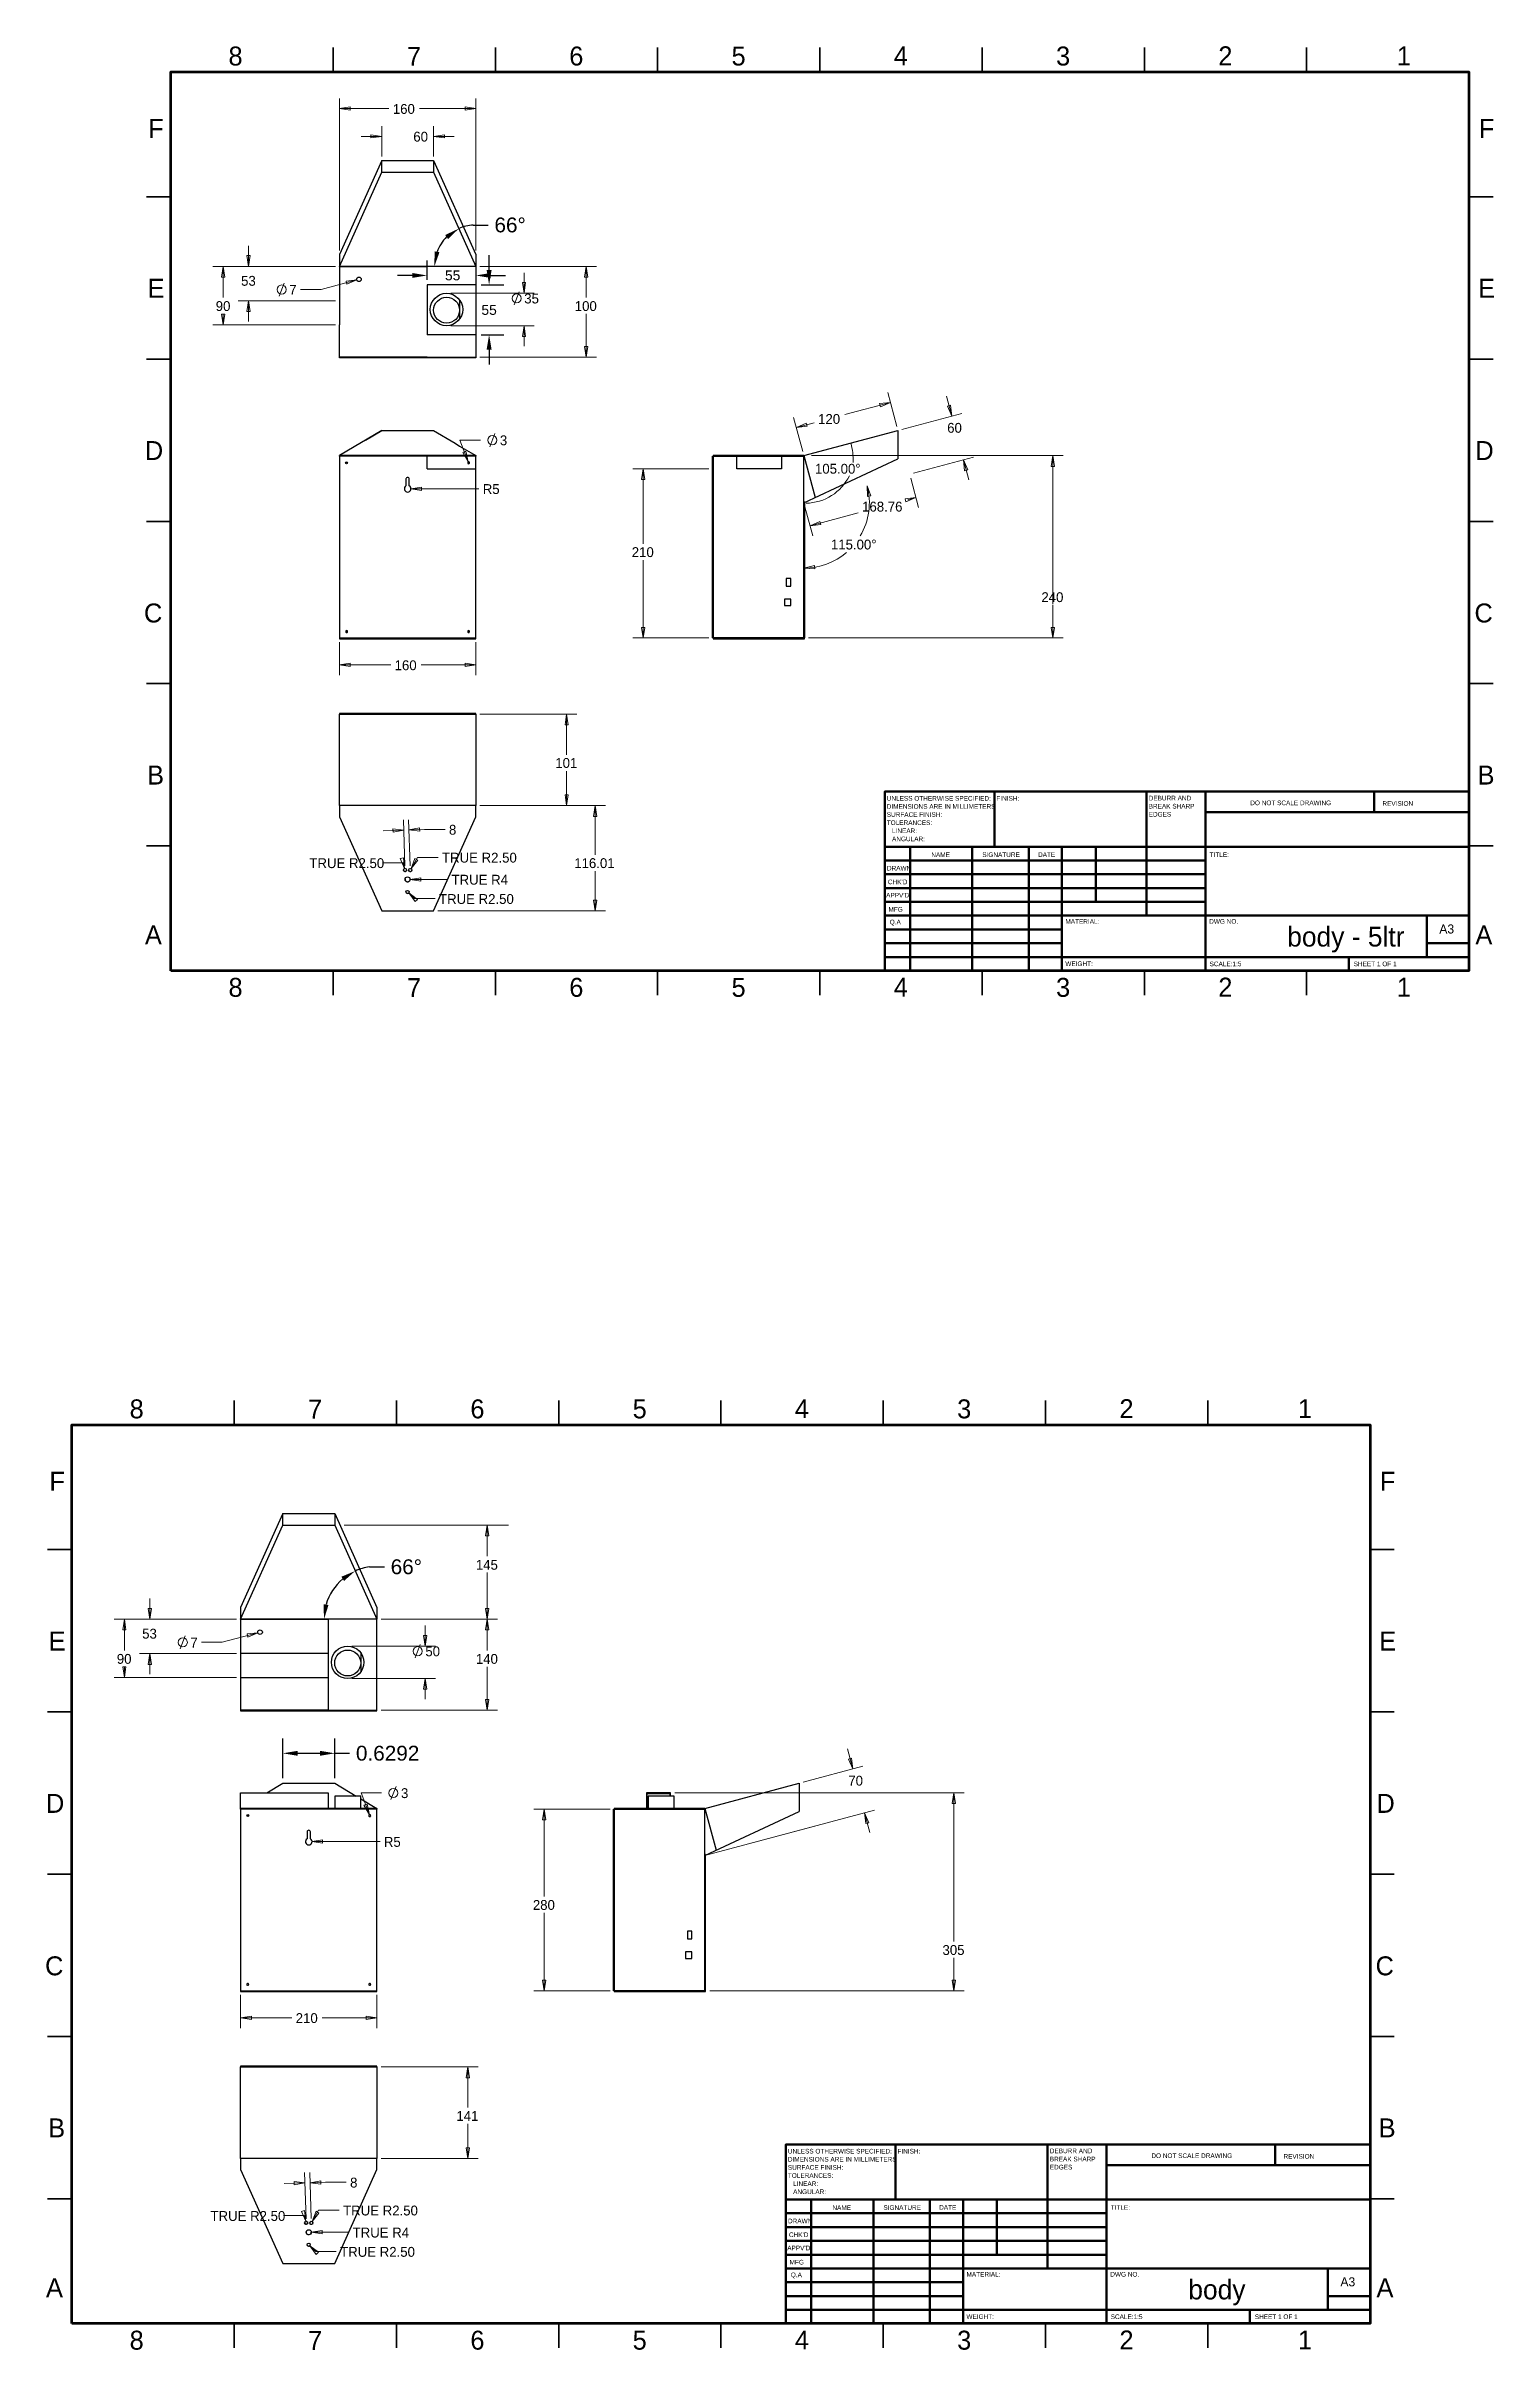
# Model space of a CAD drawing. Header units: millimetres. Extents: x -1.1 to 16.4, y -16.3 to 11.6.
import ezdxf

# ---------------------------------------------------------------- set-up
doc = ezdxf.new("R2010")
doc.units = ezdxf.units.MM
doc.header["$MEASUREMENT"] = 0
doc.linetypes.add('ACAD_ISO09W100', pattern=[45, 24, -3, 6, -3, 6, -3])
for name, color, linetype in [('PDF2_Geometry', 7, 'Continuous'), ('PDF2_Text', 7, 'Continuous'), ('PDF_Geometry', 7, 'Continuous'), ('PDF_Text', 7, 'Continuous')]:
    doc.layers.add(name, color=color, linetype=linetype)
doc.styles.add('PDF Century Gothic', font='GOTHIC.TTF')
doc.styles.get("Standard").update_dxf_attribs({"font": 'arial.ttf'})
doc.dimstyles.get("Standard").update_dxf_attribs({"dimtxt": 0.18, "dimasz": 0.18, "dimexe": 0.18, "dimexo": 0.0625, "dimgap": 0.09, "dimtad": 0, "dimtih": 1, "dimtoh": 1, "dimdec": 4, "dimzin": 0, "dimdsep": 46, "dimtxsty": 'Standard', "dimcen": 0.09, "dimadec": 0, "dimazin": 0, "dimtfac": 1, "dimtdec": 4, "dimtofl": 0, "dimtmove": 0, "dimatfit": 3, "dimfxl": 1, "dimtolj": 1, "dimtzin": 0, "dimarcsym": 0})

msp = doc.modelspace()

# ---------------------------------------------------------------- texts
at = {"layer": 'PDF2_Text', "attachment_point": 7, "style": 'PDF Century Gothic'}
for s, insert, char_height in [('8', (1.0926, 11.37305), 0.22984), ('7', (3.25804, 11.37305), 0.22984), ('6', (5.22668, 11.37305), 0.22984), ('5', (7.19532, 11.37305), 0.22984), ('4', (9.16396, 11.37883), 0.22984), ('3', (11.1326, 11.37305), 0.22984), ('2', (13.10124, 11.37883), 0.22984), ('1', (15.26668, 11.37883), 0.22984), ('F', (0.11948, 10.49755), 0.22984), ('F', (16.26124, 10.49755), 0.22984), ('E', (0.11116, 8.55867), 0.22984), ('E', (16.25292, 8.55867), 0.22984), ('D', (0.07788, 6.59003), 0.22984), ('D', (16.21964, 6.59003), 0.22984), ('C', (0.067, 4.61561), 0.22984), ('C', (16.20876, 4.61561), 0.22984), ('B', (0.10508, 2.65275), 0.22984), ('B', (16.24684, 2.65275), 0.22984), ('DEBURR AND', (12.25627, 2.45931), 0.056556), ('SURFACE FINISH:', (9.07847, 2.25923), 0.0565561), ('UNLESS OTHERWISE SPECIFIED:', (9.07847, 2.45608), 0.0565561), ('DIMENSIONS ARE IN MILLIMETERS', (9.07847, 2.35765), 0.0565561), ('FINISH:', (10.40832, 2.456), 0.056556), ('BREAK SHARP', (12.25627, 2.36088), 0.0565561), ('EDGES', (12.25627, 2.26246), 0.056556), ('DO NOT SCALE DRAWING', (13.48887, 2.40135), 0.0565561), ('REVISION', (15.09171, 2.39356), 0.056556), ('TOLERANCES:', (9.07847, 2.1608), 0.0565561), ('ANGULAR:', (9.14255, 1.96395), 0.056556), ('LINEAR:', (9.1422, 2.06272), 0.056556), ('NAME', (9.61903, 1.77167), 0.056556), ('SIGNATURE', (10.23761, 1.77261), 0.056556), ('DATE', (10.91407, 1.77459), 0.056556), ('TITLE:', (12.99572, 1.77351), 0.056556), ('DRAWN', (9.08045, 1.60966), 0.056556), ("CHK'D", (9.0921, 1.44198), 0.056556), ("APPV'D", (9.07091, 1.28215), 0.056556), ('MFG', (9.09934, 1.10946), 0.056556), ('A', (0.07852, 0.71387), 0.22984), ('Q.A', (9.11454, 0.9406), 0.056556), ('MATERIAL:', (11.24604, 0.96288), 0.056556), ('DWG NO.', (12.99029, 0.96253), 0.056556), ('body - 5ltr', (13.93674, 0.61474), 0.2394206), ('A3', (15.78233, 0.84359), 0.109734), ('A', (16.22028, 0.71387), 0.22984), ('8', (1.0926, 0.07385), 0.22984), ('7', (3.25804, 0.07385), 0.22984), ('6', (5.22668, 0.07385), 0.22984), ('5', (7.19532, 0.07385), 0.22984), ('4', (9.16396, 0.07963), 0.22984), ('3', (11.1326, 0.07385), 0.22984), ('WEIGHT:', (11.2448, 0.44942), 0.056556), ('SCALE:1:5', (12.99502, 0.44734), 0.056556), ('2', (13.10124, 0.07963), 0.22984), ('SHEET 1 OF 1', (14.74321, 0.44734), 0.0565561), ('1', (15.26668, 0.07963), 0.22984)]:
    msp.add_mtext(s, dxfattribs=dict(at, insert=insert, char_height=char_height))
at = {"layer": 'PDF2_Text', "color": 8, "true_color": 0x808080, "char_height": 0.11971, "attachment_point": 7, "style": 'PDF Century Gothic'}
for s, insert in [('160', (3.08609, 10.7875)), ('60', (3.33476, 10.45133)), ('53', (1.24509, 8.70233)), ('7', (1.82924, 8.59483)), ('90', (0.93742, 8.39617)), ('35', (4.68044, 8.48764)), ('100', (5.29342, 8.39617)), ('120', (8.24578, 7.02622)), ('3', (4.38494, 6.76738)), ('105.00°', (8.20764, 6.42242)), ('R5', (4.17712, 6.17588)), ('168.76', (8.77945, 5.96288)), ('115.00°', (8.40095, 5.50288)), ('160', (3.10782, 4.03817)), ('101', (5.05712, 2.85273)), ('8', (3.76728, 2.04255)), ('TRUE R2.50', (2.07395, 1.63738)), ('TRUE R2.50', (3.68279, 1.70388)), ('116.01', (5.28712, 1.63738)), ('TRUE R4', (3.79829, 1.43622)), ('TRUE R2.50', (3.64662, 1.20222))]:
    msp.add_mtext(s, dxfattribs=dict(at, insert=insert))
at = {"layer": 'PDF_Text', "color": 8, "true_color": 0x808080, "char_height": 0.11971, "attachment_point": 7, "style": 'PDF Century Gothic'}
for s, insert in [('60', (9.81178, 6.91872)), ('210', (5.98495, 5.41088)), ('240', (10.95462, 4.86422)), ('145', (4.09351, -6.87558)), ('53', (0.04518, -7.71108)), ('7', (0.62933, -7.81858)), ('50', (3.48053, -7.92578)), ('90', (-0.26249, -8.01725)), ('140', (4.09351, -8.01725)), ('70', (8.61188, -9.4947)), ('3', (3.18503, -9.64604)), ('R5', (2.97721, -10.23754)), ('280', (4.78504, -11.00254)), ('305', (9.75471, -11.5492)), ('210', (1.90791, -12.37525)), ('141', (3.85721, -13.56086)), ('8', (2.56738, -14.37104)), ('TRUE R2.50', (0.87405, -14.7762)), ('TRUE R2.50', (2.48288, -14.7097)), ('TRUE R2.50', (2.44671, -15.21137)), ('TRUE R4', (2.59838, -14.97737))]:
    msp.add_mtext(s, dxfattribs=dict(at, insert=insert))
at = {"layer": 'PDF_Text', "attachment_point": 7, "style": 'PDF Century Gothic'}
for s, insert, char_height in [('8', (-0.10731, -5.04037), 0.22984), ('7', (2.05813, -5.04037), 0.22984), ('6', (4.02677, -5.04037), 0.22984), ('5', (5.99541, -5.04037), 0.22984), ('4', (7.96405, -5.03459), 0.22984), ('3', (9.93269, -5.04037), 0.22984), ('2', (11.90133, -5.03459), 0.22984), ('1', (14.06677, -5.03459), 0.22984), ('F', (-1.08043, -5.91587), 0.22984), ('F', (15.06133, -5.91587), 0.22984), ('E', (-1.08875, -7.85475), 0.22984), ('E', (15.05301, -7.85475), 0.22984), ('D', (-1.12203, -9.82339), 0.22984), ('D', (15.01973, -9.82339), 0.22984), ('C', (-1.13291, -11.79781), 0.22984), ('C', (15.00885, -11.79781), 0.22984), ('B', (-1.09483, -13.76067), 0.22984), ('B', (15.04693, -13.76067), 0.22984), ('UNLESS OTHERWISE SPECIFIED:', (7.87856, -13.95734), 0.0565561), ('FINISH:', (9.20841, -13.95742), 0.056556), ('DEBURR AND', (11.05636, -13.95411), 0.056556), ('DO NOT SCALE DRAWING', (12.28897, -14.01207), 0.0565561), ('REVISION', (13.8918, -14.01986), 0.056556), ('TOLERANCES:', (7.87856, -14.25262), 0.0565561), ('SURFACE FINISH:', (7.87856, -14.15419), 0.0565561), ('DIMENSIONS ARE IN MILLIMETERS', (7.87856, -14.05577), 0.0565561), ('BREAK SHARP', (11.05636, -14.05254), 0.0565561), ('EDGES', (11.05636, -14.15096), 0.056556), ('ANGULAR:', (7.94264, -14.44947), 0.056556), ('LINEAR:', (7.94229, -14.3507), 0.056556), ('DRAWN', (7.88054, -14.80376), 0.056556), ('NAME', (8.41912, -14.64175), 0.056556), ('SIGNATURE', (9.0377, -14.64081), 0.056556), ('DATE', (9.71416, -14.63883), 0.056556), ('TITLE:', (11.79581, -14.63991), 0.056556), ("APPV'D", (7.87101, -15.13127), 0.056556), ("CHK'D", (7.89219, -14.97144), 0.056556), ('MFG', (7.89943, -15.30396), 0.056556), ('A', (-1.12139, -15.69955), 0.22984), ('Q.A', (7.91463, -15.47282), 0.056556), ('MATERIAL:', (10.04613, -15.45054), 0.056556), ('DWG NO.', (11.79038, -15.45089), 0.056556), ('body', (12.73683, -15.79868), 0.239421), ('A3', (14.58242, -15.56983), 0.109734), ('A', (15.02037, -15.69955), 0.22984), ('WEIGHT:', (10.04489, -15.964), 0.056556), ('SCALE:1:5', (11.79511, -15.96608), 0.056556), ('SHEET 1 OF 1', (13.5433, -15.96608), 0.0565561), ('8', (-0.10731, -16.33957), 0.22984), ('7', (2.05813, -16.33957), 0.22984), ('6', (4.02677, -16.33957), 0.22984), ('5', (5.99541, -16.33957), 0.22984), ('4', (7.96405, -16.33379), 0.22984), ('3', (9.93269, -16.33957), 0.22984), ('2', (11.90133, -16.33379), 0.22984), ('1', (14.06677, -16.33379), 0.22984)]:
    msp.add_mtext(s, dxfattribs=dict(at, insert=insert, char_height=char_height))

# ---------------------------------------------------------------- blocks, each defined once
blk = doc.blocks.new('*D23')
at = {"color": 0, "lineweight": -2, "transparency": 16777216}
blk.add_line((2.803, -6.839), (2.983, -6.839), dxfattribs=at)
for start, end in [(130.2843, 163.8912), (98.0668, 114.1756)]:
    blk.add_arc((2.893, -7.475), 0.642, start, end, dxfattribs=at)
at = {"color": 0, "transparency": 16777216}
for points in [[(2.462, -6.959), (2.494, -7.01), (2.63, -6.889)], [(2.306, -7.301), (2.246, -7.292), (2.251, -7.475)]]:
    blk.add_solid(points, dxfattribs=at)
at = {"layer": 'Defpoints', "color": 0, "transparency": 16777216}
for p in [(2.381, -6.333), (2.297, -7.235), (1.239, -7.475), (2.893, -7.475), (2.893, -7.475)]:
    blk.add_point(p, dxfattribs=at)
at = {"color": 0, "transparency": 16777216, "insert": (3.25, -6.839), "char_height": 0.18, "attachment_point": 5}
blk.add_mtext('\\A1;66°', dxfattribs=at)
blk = doc.blocks.new('*D25')
at = {"color": 0, "lineweight": -2, "transparency": 16777216}
for p, q in [((1.751, -9.402), (1.751, -8.921)), ((2.381, -9.402), (2.381, -8.921)), ((1.931, -9.101), (2.201, -9.101)), ((2.381, -9.101), (2.561, -9.101))]:
    blk.add_line(p, q, dxfattribs=at)
at = {"color": 0, "transparency": 16777216}
for points in [[(1.931, -9.071), (1.931, -9.131), (1.751, -9.101)], [(2.201, -9.071), (2.201, -9.131), (2.381, -9.101)]]:
    blk.add_solid(points, dxfattribs=at)
at = {"layer": 'Defpoints', "color": 0, "transparency": 16777216}
for p in [(2.381, -9.101), (1.751, -9.465), (2.381, -9.465)]:
    blk.add_point(p, dxfattribs=at)
at = {"color": 0, "transparency": 16777216, "insert": (3.023, -9.101), "char_height": 0.18, "attachment_point": 5}
blk.add_mtext('\\A1;0.6292', dxfattribs=at)
blk = doc.blocks.new('*D26')
at = {"color": 0, "lineweight": -2, "transparency": 16777216}
blk.add_line((4.062, 9.441), (4.242, 9.441), dxfattribs=at)
for start, end in [(134.7998, 159.3757), (93.5513, 114.1756)]:
    blk.add_arc((4.093, 8.939), 0.503, start, end, dxfattribs=at)
at = {"color": 0, "transparency": 16777216}
for points in [[(3.722, 9.32), (3.756, 9.271), (3.887, 9.398)], [(3.652, 9.111), (3.593, 9.121), (3.59, 8.939)]]:
    blk.add_solid(points, dxfattribs=at)
at = {"layer": 'Defpoints', "color": 0, "transparency": 16777216}
for p in [(3.581, 10.081), (3.627, 9.127), (2.439, 8.939), (4.093, 8.939), (4.093, 8.939)]:
    blk.add_point(p, dxfattribs=at)
at = {"color": 0, "transparency": 16777216, "insert": (4.509, 9.441), "char_height": 0.18, "attachment_point": 5}
blk.add_mtext('\\A1;66°', dxfattribs=at)
blk = doc.blocks.new('*D27')
at = {"color": 0, "lineweight": -2, "transparency": 16777216}
for p, q in [((4.254, 8.894), (4.254, 9.074)), ((4.156, 8.714), (4.434, 8.714)), ((4.156, 8.11), (4.434, 8.11)), ((4.254, 7.93), (4.254, 7.75))]:
    blk.add_line(p, q, dxfattribs=at)
at = {"color": 0, "transparency": 16777216}
for points in [[(4.224, 8.894), (4.284, 8.894), (4.254, 8.714)], [(4.224, 7.93), (4.284, 7.93), (4.254, 8.11)]]:
    blk.add_solid(points, dxfattribs=at)
at = {"layer": 'Defpoints', "color": 0, "transparency": 16777216}
for p in [(4.093, 8.714), (4.093, 8.11), (4.254, 8.11)]:
    blk.add_point(p, dxfattribs=at)
at = {"color": 0, "transparency": 16777216, "insert": (4.254, 8.41), "char_height": 0.18, "attachment_point": 5}
blk.add_mtext('\\A1;{\\H0.66667x;55}', dxfattribs=at)
blk = doc.blocks.new('*D28')
at = {"color": 0, "lineweight": -2, "transparency": 16777216}
for p, q in [((3.501, 8.776), (3.501, 9.009)), ((3.321, 8.829), (3.141, 8.829)), ((4.093, 8.876), (4.093, 8.649)), ((4.273, 8.829), (4.453, 8.829))]:
    blk.add_line(p, q, dxfattribs=at)
at = {"color": 0, "transparency": 16777216}
for points in [[(3.321, 8.859), (3.321, 8.799), (3.501, 8.829)], [(4.273, 8.859), (4.273, 8.799), (4.093, 8.829)]]:
    blk.add_solid(points, dxfattribs=at)
at = {"layer": 'Defpoints', "color": 0, "transparency": 16777216}
for p in [(3.501, 8.714), (4.093, 8.939), (4.093, 8.829)]:
    blk.add_point(p, dxfattribs=at)
at = {"color": 0, "transparency": 16777216, "insert": (3.812, 8.829), "char_height": 0.18, "attachment_point": 5}
blk.add_mtext('\\A1;{\\H0.665x;55}', dxfattribs=at)

# ---------------------------------------------------------------- dimensions: what is measured, and where the dimension line sits
for base, line1, line2, picture, middle in [((3.62671, 9.12675), ((3.58056, 10.08056), (4.09306, 8.93889)), ((4.09306, 8.93889), (2.43889, 8.93889)), '*D26', (4.50897, 9.44069)), ((2.29733, -7.23451), ((2.38065, -6.33286), (2.89315, -7.47453)), ((2.89315, -7.47453), (1.23898, -7.47453)), '*D23', (3.25006, -6.83855))]:
    dim = msp.add_angular_dim_2l(base=base, line1=line1, line2=line2, dimstyle='Standard')
    dim.commit()
    dim.dimension.update_dxf_attribs({"geometry": picture, "text_midpoint": middle})
for base, p1, p2, angle, text, picture, middle in [((4.09306, 8.82908), (3.50139, 8.71382), (4.09306, 8.93889), 0, '{\\H0.665x;55}', '*D28', (3.81246, 8.82908)), ((4.25409, 8.10994), (4.09306, 8.71382), (4.09306, 8.10994), 270, '{\\H0.66667x;55}', '*D27', (4.25409, 8.40992))]:
    dim = msp.add_linear_dim(base=base, p1=p1, p2=p2, angle=angle, text=text, dimstyle='Standard')
    dim.commit()
    dim.dimension.update_dxf_attribs({"geometry": picture, "text_midpoint": middle, "dimtype": 160})
dim = msp.add_linear_dim(base=(2.38065, -9.10129), p1=(1.75148, -9.46481), p2=(2.38065, -9.46481), dimstyle='Standard')
dim.commit()
dim.dimension.update_dxf_attribs({"geometry": '*D25', "text_midpoint": (3.02335, -9.10129)})

# ---------------------------------------------------------------- linework, layer by layer
for p, q in [((2.95139, 6.94861), (2.43889, 6.64306)), ((3.84167, 6.79306), (3.89583, 6.75972)), ((9.21389, 6.94861), (9.21389, 6.60459)), ((7.2614, 6.48472), (7.2614, 6.63472)), ((7.38333, 6.48472), (7.2614, 6.48472)), ((7.79988, 6.48472), (7.38333, 6.48472)), ((7.79988, 6.63472), (7.79988, 6.48472)), ((8.07222, 6.07222), (9.21389, 6.60459)), ((8.01398, -9.46481), (8.01398, -9.80883)), ((6.87231, -10.3412), (8.01398, -9.80883))]:
    msp.add_line(p, q)
at = {"linetype": 'ACAD_ISO09W100'}
for q in [(3.50139, 6.63472), (4.09306, 6.48472)]:
    msp.add_line((3.50139, 6.48472), q, dxfattribs=at)
at = {"layer": 'PDF2_Geometry', "lineweight": 25}
for p, q in [((2.95139, 10.22361), (2.43889, 9.08194)), ((2.43889, 8.93889), (2.95139, 10.08056)), ((2.95139, 10.08056), (2.95139, 10.22361)), ((2.95139, 10.08056), (3.58056, 10.08056)), ((3.58056, 10.08056), (4.09306, 8.93889)), ((2.43889, 9.08194), (2.43889, 8.93889)), ((2.43889, 8.93889), (2.43889, 8.52222)), ((4.09306, 8.93889), (2.43889, 8.93889)), ((2.43889, 8.93889), (3.50139, 8.93889)), ((4.09306, 8.93889), (2.43889, 8.93889)), ((4.09306, 8.93889), (2.43889, 8.93889)), ((4.09306, 8.93889), (2.43889, 8.93889)), ((4.09306, 8.93889), (2.43889, 8.93889)), ((4.09306, 8.93889), (3.50139, 8.93889)), ((3.50139, 8.71382), (3.50139, 8.52222)), ((3.50139, 8.71382), (3.50139, 8.52222)), ((4.09306, 8.71382), (3.50139, 8.71382)), ((2.43889, 8.52222), (2.43889, 8.23056)), ((3.50139, 8.52222), (3.50139, 8.23056)), ((2.43889, 7.8375), (2.43889, 8.23056)), ((3.50139, 8.23056), (3.50139, 8.10994)), ((3.50139, 8.23056), (3.50139, 8.10994)), ((4.09306, 8.10994), (3.50139, 8.10994)), ((3.50139, 7.8375), (2.43889, 7.8375)), ((3.50139, 7.8375), (4.09306, 7.8375)), ((3.89583, 6.75972), (4.09306, 6.64306)), ((3.50139, 6.64306), (2.43889, 6.64306)), ((4.09306, 6.64306), (3.50139, 6.64306)), ((3.50139, 6.64306), (3.50139, 6.63472)), ((3.50139, 6.63472), (3.50139, 6.64306))]:
    msp.add_line(p, q, dxfattribs=at)
at = {"layer": 'PDF2_Geometry', "color": 9, "lineweight": 35, "true_color": 0xc0c0c0}
for points in [[(2.36111, 11.29861), (2.36111, 11.59444)], [(4.33056, 11.29861), (4.33056, 11.59444)], [(6.29861, 11.29861), (6.29861, 11.59444)], [(10.23611, 11.29861), (10.23611, 11.59444)], [(12.20417, 11.29861), (12.20417, 11.59444)], [(14.17222, 11.29861), (14.17222, 11.59444)], [(0.39306, 9.78333), (0.09722, 9.78333)], [(16.14167, 9.78333), (16.43611, 9.78333)], [(0.39306, 7.81389), (0.09722, 7.81389)], [(16.14167, 7.81389), (16.43611, 7.81389)], [(0.39306, 3.87778), (0.09722, 3.87778)], [(16.14167, 3.87778), (16.43611, 3.87778)], [(0.39306, 1.90833), (0.09722, 1.90833)], [(16.14167, 1.90833), (16.43611, 1.90833)], [(2.36111, 0.39306), (2.36111, 0.09722)], [(4.33056, 0.39306), (4.33056, 0.09722)], [(6.29861, 0.39306), (6.29861, 0.09722)], [(10.23611, 0.39306), (10.23611, 0.09722)], [(12.20417, 0.39306), (12.20417, 0.09722)], [(14.17222, 0.39306), (14.17222, 0.09722)]]:
    msp.add_lwpolyline(points, dxfattribs=at)
for points in [[(8.26667, 11.59444), (8.26667, 11.29861)], [(0.09722, 5.84583), (0.39306, 5.84583)], [(16.43611, 5.84583), (16.14167, 5.84583)], [(8.26667, 0.09722), (8.26667, 0.39306)]]:
    msp.add_lwpolyline(points, close=True, dxfattribs=at)
at = {"layer": 'PDF2_Geometry', "color": 9, "lineweight": 70, "true_color": 0xc0c0c0}
msp.add_lwpolyline([(0.39306, 0.39306), (0.39306, 11.29861), (16.14167, 11.29861), (16.14167, 0.39306)], close=True, dxfattribs=at)
at = {"layer": 'PDF2_Geometry', "color": 8, "lineweight": 18, "true_color": 0x808080}
for points in [[(2.43889, 9.13194), (2.43889, 10.97778)], [(4.09306, 9.13194), (4.09306, 10.97778)], [(2.43889, 10.85278), (3.03889, 10.85278)], [(2.95139, 10.27361), (2.95139, 10.64167)], [(4.09306, 10.85278), (3.40833, 10.85278)], [(3.58056, 10.27361), (3.58056, 10.64167)], [(2.95139, 10.51667), (2.70139, 10.51667)], [(3.58056, 10.51667), (3.83056, 10.51667)], [(1.33611, 8.93889), (1.33611, 9.18889)], [(0.90417, 8.93889), (2.38889, 8.93889), (1.21111, 8.93889)], [(1.02917, 8.93889), (1.02917, 8.56111)], [(1.70556, 8.57917), (1.76806, 8.7375)], [(2.64861, 8.775), (2.21667, 8.65972), (1.96667, 8.65972)], [(4.14306, 8.93889), (5.55556, 8.93889)], [(4.67778, 8.6125), (4.67778, 8.8625)], [(5.43056, 8.93889), (5.43056, 8.56111)], [(2.38889, 8.52222), (1.21111, 8.52222)], [(1.33611, 8.52222), (1.33611, 8.27222)], [(3.78889, 8.6125), (4.80278, 8.6125)], [(4.55694, 8.47222), (4.61944, 8.63056)], [(2.38889, 8.23056), (0.90417, 8.23056)], [(1.02917, 8.23056), (1.02917, 8.3625)], [(3.78889, 8.21944), (4.80278, 8.21944)], [(4.67778, 8.21944), (4.67778, 7.96944)], [(5.43056, 7.8375), (5.43056, 8.3625)], [(4.14306, 7.8375), (5.55556, 7.8375)], [(9.12222, 7.28889), (8.56806, 7.14028)], [(9.20139, 6.99722), (9.09028, 7.40972)], [(9.86667, 7.12361), (9.80139, 7.36528)], [(8.05972, 6.69167), (7.94861, 7.10417)], [(7.98194, 6.98333), (8.19861, 7.04167)], [(9.2625, 6.96111), (9.9875, 7.15556)], [(4.00139, 6.56667), (3.9, 6.83194), (4.15, 6.83194)], [(4.26111, 6.75139), (4.325, 6.90972)], [(6.12222, 6.48416), (6.12222, 5.575)], [(9.40417, 6.42917), (10.12917, 6.62361)], [(10.00833, 6.59028), (10.07361, 6.35)], [(3.30556, 6.24167), (3.88056, 6.24167), (4.13056, 6.24167)], [(9.36944, 6.36806), (9.46389, 6.01389)], [(8.08611, 6.02361), (8.18056, 5.67083)], [(8.14861, 5.79167), (8.73194, 5.94722)], [(9.43194, 6.13472), (9.33333, 6.10833)], [(6.12222, 4.43056), (6.12222, 5.37639)], [(11.09306, 4.43056), (11.09306, 4.83056)], [(2.43889, 4.38056), (2.43889, 3.97917)], [(4.09306, 4.38056), (4.09306, 3.97917)], [(6.92083, 4.43056), (5.99722, 4.43056)], [(8.13056, 4.43056), (11.21806, 4.43056)], [(2.43889, 4.10417), (3.06111, 4.10417)], [(4.09306, 4.10417), (3.43056, 4.10417)], [(4.14306, 3.50694), (5.31944, 3.50694)], [(5.19444, 3.50694), (5.19444, 3.01389)], [(5.19444, 2.39722), (5.19444, 2.81528)], [(5.66528, 2.39722), (4.14306, 2.39722), (5.31944, 2.39722)], [(5.54028, 2.39722), (5.54028, 1.80139)], [(3.21806, 2.1), (2.96944, 2.09167)], [(3.23333, 1.66528), (3.21528, 2.225)], [(3.29583, 1.66806), (3.27778, 2.22639)], [(3.28194, 2.10139), (3.47083, 2.10833), (3.72083, 2.10833)], [(3.22917, 1.63472), (3.21111, 1.70278), (2.96111, 1.70278)], [(3.30694, 1.63194), (3.38611, 1.76944), (3.63611, 1.76944)], [(3.29722, 1.50139), (3.50139, 1.50139), (3.75139, 1.50139)], [(5.54028, 1.12083), (5.54028, 1.60278)], [(3.27917, 1.3375), (3.35, 1.26806), (3.6, 1.26806)], [(3.63056, 1.12083), (5.66528, 1.12083)]]:
    msp.add_lwpolyline(points, dxfattribs=at)
for points in [[(2.43889, 10.85278), (2.56944, 10.87361), (2.56944, 10.83333)], [(4.09306, 10.85278), (3.9625, 10.83333), (3.9625, 10.87361)], [(2.95139, 10.51667), (2.82083, 10.49722), (2.82083, 10.53611)], [(3.58056, 10.51667), (3.71111, 10.53611), (3.71111, 10.49722)], [(1.33611, 8.93889), (1.31667, 9.06944), (1.35694, 9.06944)], [(1.02917, 8.93889), (1.04861, 8.80972), (1.00833, 8.80972)], [(2.64861, 8.775), (2.51806, 8.76111), (2.52778, 8.72222)], [(4.67778, 8.6125), (4.65833, 8.74306), (4.69722, 8.74306)], [(5.43056, 8.93889), (5.45139, 8.80972), (5.41111, 8.80972)], [(1.33611, 8.52222), (1.35694, 8.39167), (1.31667, 8.39167)], [(1.02917, 8.23056), (1.00833, 8.36111), (1.04861, 8.36111)], [(4.67778, 8.21944), (4.69722, 8.08889), (4.65833, 8.08889)], [(5.43056, 7.8375), (5.41111, 7.96667), (5.45139, 7.96667)], [(9.12222, 7.28889), (9.00139, 7.23611), (8.99167, 7.275)], [(7.98194, 6.98333), (8.10139, 7.03611), (8.1125, 6.99861)], [(9.86667, 7.12361), (9.81389, 7.24306), (9.85139, 7.25417)], [(4.00139, 6.56667), (3.97361, 6.69583), (3.93611, 6.68194)], [(10.00833, 6.59028), (10.0625, 6.47083), (10.02361, 6.45972)], [(11.09306, 6.64364), (11.1125, 6.51309), (11.07222, 6.51309)], [(3.30556, 6.24167), (3.43472, 6.22083), (3.43472, 6.26111)], [(8.84028, 6.27778), (8.88333, 6.15417), (8.84444, 6.14583)], [(9.43194, 6.13472), (9.31111, 6.08194), (9.30139, 6.12083)], [(8.14861, 5.79167), (8.26806, 5.84444), (8.27917, 5.80556)], [(8.07222, 5.27778), (8.20139, 5.30833), (8.20417, 5.26806)], [(6.12222, 4.43056), (6.10278, 4.55972), (6.14306, 4.55972)], [(11.09306, 4.43056), (11.07222, 4.55972), (11.1125, 4.55972)], [(2.43889, 4.10417), (2.56944, 4.12361), (2.56944, 4.08333)], [(4.09306, 4.10417), (3.9625, 4.08333), (3.9625, 4.12361)], [(5.19444, 3.50694), (5.21528, 3.37639), (5.175, 3.37639)], [(5.19444, 2.39722), (5.175, 2.52639), (5.21528, 2.52639)], [(5.54028, 2.39722), (5.56111, 2.26667), (5.52083, 2.26667)], [(3.21806, 2.1), (3.08889, 2.075), (3.0875, 2.11528)], [(3.28194, 2.10139), (3.41111, 2.12639), (3.4125, 2.08611)], [(3.22917, 1.63472), (3.21528, 1.76528), (3.17639, 1.75417)], [(3.30694, 1.63194), (3.38889, 1.73472), (3.35417, 1.75556)], [(3.29722, 1.50139), (3.42778, 1.48194), (3.42778, 1.52083)], [(3.27917, 1.3375), (3.35694, 1.23194), (3.38611, 1.25972)], [(5.54028, 1.12083), (5.52083, 1.25139), (5.56111, 1.25139)]]:
    msp.add_lwpolyline(points, close=True, dxfattribs=at)
at = {"layer": 'PDF2_Geometry', "lineweight": 25}
for points in [[(3.58056, 10.22361), (4.09306, 9.08194), (4.09306, 8.93889), (4.09306, 7.8375), (4.09306, 7.82917), (2.43889, 7.82917), (2.43889, 7.8375)], [(2.95139, 10.22361), (3.58056, 10.22361), (3.58056, 10.08056)], [(3.89583, 8.53333), (3.89583, 8.40833), (3.89583, 8.29722)], [(2.75556, 6.83194), (2.95139, 6.94861), (3.58056, 6.94861), (3.84167, 6.79306)], [(4.09306, 6.64306), (4.09306, 6.63472), (2.43889, 6.63472), (2.43889, 6.64306)], [(2.43889, 6.63472), (2.43889, 4.43056), (4.09306, 4.43056), (4.09306, 6.63472)], [(2.51667, 6.54861), (2.51806, 6.55556), (2.52222, 6.55556), (2.52639, 6.55556), (2.53194, 6.55556), (2.5375, 6.55556)], [(2.43889, 4.43056), (2.43889, 4.42222), (4.09306, 4.42222), (4.09306, 4.43056)], [(2.43889, 2.39722), (2.43889, 3.50694)], [(4.09306, 3.50694), (4.09306, 2.39722)], [(3.21528, 1.61667), (3.21667, 1.61111), (3.21944, 1.60417), (3.225, 1.6), (3.23194, 1.59861), (3.24028, 1.59861), (3.24583, 1.60278), (3.25139, 1.60694), (3.25417, 1.61389), (3.25417, 1.61667)], [(3.23472, 1.50278), (3.23611, 1.49444), (3.24028, 1.48611), (3.24583, 1.47917), (3.25417, 1.475), (3.26389, 1.47361), (3.27222, 1.47361), (3.28194, 1.47639), (3.28889, 1.48333), (3.29444, 1.49028), (3.29722, 1.49861), (3.29722, 1.50278)], [(3.27778, 1.61667), (3.27917, 1.61111), (3.28333, 1.60417), (3.28889, 1.6), (3.29583, 1.59861), (3.30278, 1.59861), (3.30972, 1.60278), (3.31389, 1.60694), (3.31667, 1.61389), (3.31667, 1.61667)], [(3.24583, 1.35), (3.24722, 1.34444), (3.25139, 1.33889), (3.25694, 1.33472), (3.26389, 1.33194), (3.27083, 1.33333), (3.27778, 1.33611), (3.28194, 1.34167), (3.28472, 1.34722), (3.28611, 1.35)]]:
    msp.add_lwpolyline(points, dxfattribs=at)
for points in [[(3.99444, 6.55556), (3.99444, 6.55139), (3.99722, 6.54722), (4.00139, 6.54583), (4.00556, 6.54444), (4.01111, 6.54583), (4.01389, 6.54722), (4.01667, 6.55139), (4.01806, 6.55556), (4.01667, 6.56111), (4.01389, 6.56389), (4.01111, 6.56667), (4.00556, 6.56806), (4.00139, 6.56667), (3.99722, 6.56389), (3.99444, 6.56111)], [(6.97083, 6.63472), (6.97083, 4.43056), (8.07222, 4.43056), (8.07222, 6.63472)], [(8.07222, 6.08333), (8.08056, 6.08333), (8.08056, 4.43056), (8.07222, 4.43056)], [(7.85972, 5.05972), (7.91528, 5.05972), (7.91528, 5.15417), (7.85972, 5.15417)], [(7.83611, 4.82361), (7.91528, 4.82361), (7.91528, 4.90278), (7.83611, 4.90278)], [(2.51389, 4.50833), (2.51528, 4.50417), (2.51667, 4.5), (2.52083, 4.49861), (2.525, 4.49722), (2.53056, 4.49861), (2.53472, 4.5), (2.53611, 4.50417), (2.5375, 4.50833), (2.53611, 4.51389), (2.53472, 4.51667), (2.53056, 4.51944), (2.525, 4.52083), (2.52083, 4.51944), (2.51667, 4.51667), (2.51528, 4.51389)], [(4.01806, 4.50833), (4.01667, 4.51389), (4.01389, 4.51667), (4.01111, 4.51944), (4.00556, 4.52083), (4.00139, 4.51944), (3.99722, 4.51667), (3.99444, 4.51389), (3.99444, 4.50833), (3.99444, 4.50417), (3.99722, 4.5), (4.00139, 4.49861), (4.00556, 4.49722), (4.01111, 4.49861), (4.01389, 4.5), (4.01667, 4.50417)], [(4.09306, 3.50694), (4.09306, 3.51528), (2.43889, 3.51528), (2.43889, 3.50694)], [(4.09306, 2.2625), (4.09306, 2.39722), (2.43889, 2.39722), (2.43889, 2.2625), (2.95139, 1.12083), (3.58056, 1.12083)]]:
    msp.add_lwpolyline(points, close=True, dxfattribs=at)
msp.add_lwpolyline([(3.28611, 6.275), (3.28611, 6.35972), (3.28472, 6.36667), (3.27917, 6.37361), (3.27361, 6.37778), (3.26528, 6.37917), (3.25833, 6.37778), (3.25139, 6.37361), (3.24722, 6.36667), (3.24583, 6.35972), (3.24583, 6.275, 3.65547507)], format="xyb", close=True, dxfattribs=at)
at = {"layer": 'PDF2_Geometry', "color": 9, "lineweight": 50, "true_color": 0xc0c0c0}
for points in [[(9.05417, 0.39306), (9.05417, 2.56806), (16.14167, 2.56806)], [(10.38472, 1.89861), (10.38472, 2.56806)], [(12.22778, 2.56806), (12.22778, 1.0625)], [(12.94444, 2.56806), (12.94444, 0.39306)], [(14.99167, 2.31667), (14.99167, 2.56806)], [(16.14167, 2.31667), (12.94444, 2.31667)], [(16.14167, 1.89861), (9.05417, 1.89861)], [(12.94444, 1.73194), (9.05417, 1.73194)], [(9.36111, 1.89861), (9.36111, 0.39306)], [(10.11667, 1.89861), (10.11667, 0.39306)], [(10.80278, 1.89861), (10.80278, 0.39306)], [(11.20417, 0.39306), (11.20417, 1.89861)], [(11.61389, 1.22917), (11.61389, 1.89861)], [(12.94444, 1.56389), (9.05417, 1.56389)], [(12.94444, 1.39722), (9.05417, 1.39722)], [(12.94444, 1.22917), (9.05417, 1.22917)], [(16.14167, 1.0625), (11.20417, 1.0625), (9.05417, 1.0625)], [(11.20417, 0.89444), (9.05417, 0.89444)], [(15.62917, 0.55972), (15.62917, 1.0625)], [(11.20417, 0.72778), (9.05417, 0.72778)], [(9.05417, 0.55972), (16.14167, 0.55972)], [(14.68472, 0.39306), (14.68472, 0.55972)], [(16.14167, 0.72778), (15.62917, 0.72778)]]:
    msp.add_lwpolyline(points, dxfattribs=at)
at = {"layer": 'PDF2_Geometry', "color": 8, "lineweight": 18, "true_color": 0x808080}
for centre, radius in [((1.7376, 8.65796), 0.05546), ((4.58756, 8.5509), 0.0555), ((4.29276, 6.83054), 0.05585)]:
    msp.add_circle(centre, radius, dxfattribs=at)
at = {"layer": 'PDF2_Geometry', "lineweight": 25}
for centre, radius in [((2.67503, 8.78203), 0.02775), ((3.73734, 8.41629), 0.19686), ((3.7384, 8.40785), 0.15743), ((2.52569, 6.55625), 0.01183), ((3.23434, 1.61521), 0.01907), ((3.26568, 1.50104), 0.03096), ((3.29716, 1.61477), 0.01939), ((3.26521, 1.34949), 0.0194)]:
    msp.add_circle(centre, radius, dxfattribs=at)
at = {"layer": 'PDF2_Geometry', "color": 8, "lineweight": 18, "true_color": 0x808080}
for centre, radius, start, end in [((7.87812, 6.58982), 0.79219, 357.832638, 15.073089), ((8.09218, 6.65795), 0.59185, 270.707415, 334.163141), ((8.07535, 6.07177), 0.79219, 329.361635, 15.073089), ((8.07709, 6.06059), 0.78283, 269.643996, 310.962249)]:
    msp.add_arc(centre, radius, start, end, dxfattribs=at)
at = {"layer": 'PDF_Geometry', "lineweight": 25}
for p, q in [((8.07222, 6.64306), (9.21389, 6.94861)), ((6.9625, 4.43056), (6.9625, 6.63472)), ((6.9625, 6.63472), (6.97083, 6.63472)), ((8.07222, 6.64306), (6.97083, 6.64306)), ((6.97083, 6.64306), (6.97083, 6.63472)), ((6.97083, 6.63472), (6.97083, 4.43056)), ((6.97083, 6.63472), (8.07222, 6.63472)), ((8.07222, 6.63472), (8.07222, 6.64306)), ((8.07222, 6.64306), (8.20863, 6.13583)), ((8.07222, 6.07222), (8.07222, 6.64306)), ((8.08056, 6.08333), (8.07222, 6.08333)), ((8.07222, 6.08333), (8.07222, 4.43056)), ((8.08056, 4.43056), (8.08056, 6.08333)), ((6.97083, 4.43056), (6.9625, 4.43056)), ((6.97083, 4.43056), (6.97083, 4.42222)), ((8.08056, 4.43056), (6.97083, 4.43056)), ((6.97083, 4.42222), (8.08056, 4.42222)), ((8.07222, 4.43056), (8.08056, 4.43056)), ((8.08056, 4.42222), (8.08056, 4.43056)), ((6.87231, -9.77036), (8.01398, -9.46481)), ((5.76259, -11.98286), (5.76259, -9.7787)), ((5.76259, -9.7787), (5.77092, -9.7787)), ((6.87231, -9.77036), (5.77092, -9.77036)), ((5.77092, -9.77036), (5.77092, -9.7787)), ((5.77092, -9.7787), (5.77092, -11.98286)), ((5.77092, -9.7787), (6.87231, -9.7787)), ((6.87231, -9.7787), (6.87231, -9.77036)), ((6.87231, -9.77036), (7.00872, -10.27759)), ((6.87231, -10.3412), (6.87231, -9.77036)), ((6.88065, -10.33009), (6.87231, -10.33009)), ((6.87231, -10.33009), (6.87231, -11.98286)), ((6.88065, -11.98286), (6.88065, -10.33009)), ((5.77092, -11.98286), (5.76259, -11.98286)), ((5.77092, -11.98286), (5.77092, -11.9912)), ((6.88065, -11.98286), (5.77092, -11.98286)), ((5.77092, -11.9912), (6.88065, -11.9912)), ((6.87231, -11.98286), (6.88065, -11.98286)), ((6.88065, -11.9912), (6.88065, -11.98286))]:
    msp.add_line(p, q, dxfattribs=at)
at = {"layer": 'PDF_Geometry', "color": 8, "lineweight": 18, "true_color": 0x808080}
for points in [[(9.86667, 7.12361), (9.80139, 7.36528)], [(9.2625, 6.96111), (9.9875, 7.15556)], [(6.92083, 6.48472), (5.99722, 6.48472)], [(8.1636, 6.64306), (11.21806, 6.64306)], [(10.00833, 6.59028), (10.07361, 6.35)], [(11.09306, 6.64031), (11.09306, 4.84086)], [(6.12222, 4.43056), (6.12222, 5.37639)], [(11.09306, 4.43056), (11.09306, 4.83056)], [(6.92083, 4.43056), (5.99722, 4.43056)], [(8.13056, 4.43056), (11.21806, 4.43056)], [(2.49434, -6.33286), (4.49133, -6.33286)], [(4.23065, -6.33286), (4.23065, -6.71064)], [(4.23065, -7.47453), (4.23065, -6.90925)], [(0.1362, -7.47453), (0.1362, -7.22453)], [(-0.29574, -7.47453), (1.18898, -7.47453), (0.0112, -7.47453)], [(-0.17074, -7.47453), (-0.17074, -7.85231)], [(2.94315, -7.47453), (4.35565, -7.47453)], [(4.23065, -7.47453), (4.23065, -7.85231)], [(0.50565, -7.83425), (0.56815, -7.67592)], [(1.4487, -7.63842), (1.01676, -7.7537), (0.76676, -7.7537)], [(2.58898, -7.80092), (3.60287, -7.80092)], [(3.35704, -7.9412), (3.41954, -7.78286)], [(3.47787, -7.80092), (3.47787, -7.55092)], [(-0.17074, -8.18286), (-0.17074, -8.05092)], [(1.18898, -7.8912), (0.0112, -7.8912)], [(0.1362, -7.8912), (0.1362, -8.1412)], [(4.23065, -8.57592), (4.23065, -8.05092)], [(1.18898, -8.18286), (-0.29574, -8.18286)], [(2.58898, -8.19398), (3.60287, -8.19398)], [(3.47787, -8.19398), (3.47787, -8.44398)], [(2.94315, -8.57592), (4.35565, -8.57592)], [(8.66676, -9.28981), (8.60148, -9.04814)], [(8.06259, -9.45231), (8.78759, -9.25786)], [(2.80148, -9.84675), (2.70009, -9.58148), (2.95009, -9.58148)], [(3.0612, -9.66203), (3.12509, -9.5037)], [(5.72092, -9.7787), (4.79731, -9.7787)], [(4.92231, -9.7787), (4.92231, -10.83842)], [(6.50565, -9.58148), (10.01815, -9.58148)], [(9.89315, -9.58148), (9.89315, -11.38425)], [(8.20426, -9.98425), (6.87231, -10.3412), (8.92926, -9.78981)], [(8.80842, -9.82314), (8.8737, -10.06342)], [(2.10565, -10.17175), (2.68065, -10.17175), (2.93065, -10.17175)], [(4.92231, -11.98286), (4.92231, -11.03703)], [(9.89315, -11.98286), (9.89315, -11.58286)], [(5.72092, -11.98286), (4.79731, -11.98286)], [(6.93065, -11.98286), (10.01815, -11.98286)], [(1.23898, -12.03286), (1.23898, -12.43425)], [(2.89315, -12.03286), (2.89315, -12.43425)], [(1.23898, -12.30925), (1.8612, -12.30925)], [(2.89315, -12.30925), (2.23065, -12.30925)], [(2.94315, -12.90648), (4.11954, -12.90648)], [(3.99454, -12.90648), (3.99454, -13.39953)], [(3.99454, -14.0162), (3.99454, -13.59814)], [(2.03342, -14.74814), (2.01537, -14.18842)], [(2.09592, -14.74536), (2.07787, -14.18703)], [(2.94315, -14.0162), (4.11954, -14.0162)], [(2.01815, -14.31342), (1.76954, -14.32175)], [(2.08204, -14.31203), (2.27092, -14.30509), (2.52092, -14.30509)], [(2.02926, -14.7787), (2.0112, -14.71064), (1.7612, -14.71064)], [(2.10704, -14.78148), (2.1862, -14.64398), (2.4362, -14.64398)], [(2.07926, -15.07592), (2.15009, -15.14536), (2.40009, -15.14536)], [(2.09731, -14.91203), (2.30148, -14.91203), (2.55148, -14.91203)]]:
    msp.add_lwpolyline(points, dxfattribs=at)
for points in [[(9.86667, 7.12361), (9.81389, 7.24306), (9.85139, 7.25417)], [(6.12222, 6.48419), (6.14306, 6.35502), (6.10278, 6.35502)], [(10.00833, 6.59028), (10.0625, 6.47083), (10.02361, 6.45972)], [(11.09306, 6.64364), (11.1125, 6.51309), (11.07222, 6.51309)], [(6.12222, 4.43056), (6.10278, 4.55972), (6.14306, 4.55972)], [(11.09306, 4.43056), (11.07222, 4.55972), (11.1125, 4.55972)], [(4.23065, -6.33286), (4.25148, -6.46203), (4.2112, -6.46203)], [(-0.17074, -7.47453), (-0.1513, -7.6037), (-0.19158, -7.6037)], [(0.1362, -7.47453), (0.11676, -7.34398), (0.15704, -7.34398)], [(4.23065, -7.47453), (4.2112, -7.34536), (4.25148, -7.34536)], [(4.23065, -7.47453), (4.25148, -7.6037), (4.2112, -7.6037)], [(1.4487, -7.63842), (1.31815, -7.65231), (1.32787, -7.6912)], [(3.47787, -7.80092), (3.45842, -7.67036), (3.49731, -7.67036)], [(-0.17074, -8.18286), (-0.19158, -8.05231), (-0.1513, -8.05231)], [(0.1362, -7.8912), (0.15704, -8.02175), (0.11676, -8.02175)], [(3.47787, -8.19398), (3.49731, -8.32453), (3.45842, -8.32453)], [(4.23065, -8.57592), (4.2112, -8.44675), (4.25148, -8.44675)], [(8.66676, -9.28981), (8.61398, -9.17036), (8.65148, -9.15925)], [(2.80148, -9.84675), (2.7737, -9.71759), (2.7362, -9.73148)], [(4.92231, -9.7787), (4.94315, -9.90786), (4.90287, -9.90786)], [(9.89315, -9.58148), (9.91259, -9.71203), (9.87231, -9.71203)], [(8.80842, -9.82314), (8.86259, -9.94259), (8.8237, -9.9537)], [(2.10565, -10.17175), (2.23481, -10.19259), (2.23481, -10.15231)], [(4.92231, -11.98286), (4.90287, -11.8537), (4.94315, -11.8537)], [(9.89315, -11.98286), (9.87231, -11.8537), (9.91259, -11.8537)], [(1.23898, -12.30925), (1.36954, -12.28981), (1.36954, -12.33009)], [(2.89315, -12.30925), (2.76259, -12.33009), (2.76259, -12.28981)], [(3.99454, -12.90648), (4.01537, -13.03703), (3.97509, -13.03703)], [(3.99454, -14.0162), (3.97509, -13.88703), (4.01537, -13.88703)], [(2.01815, -14.31342), (1.88898, -14.33842), (1.88759, -14.29814)], [(2.08204, -14.31203), (2.2112, -14.28703), (2.21259, -14.32731)], [(2.02926, -14.7787), (2.01537, -14.64814), (1.97648, -14.65925)], [(2.10704, -14.78148), (2.18898, -14.6787), (2.15426, -14.65786)], [(2.07926, -15.07592), (2.15704, -15.18148), (2.1862, -15.1537)], [(2.09731, -14.91203), (2.22787, -14.93148), (2.22787, -14.89259)]]:
    msp.add_lwpolyline(points, close=True, dxfattribs=at)
at = {"layer": 'PDF_Geometry', "lineweight": 25}
for points in [[(6.97083, 4.43056), (8.07222, 4.43056), (8.07222, 6.63472), (6.97083, 6.63472)], [(7.85972, 5.05972), (7.91528, 5.05972), (7.91528, 5.15417), (7.85972, 5.15417)], [(7.83611, 4.82361), (7.91528, 4.82361), (7.91528, 4.90278), (7.83611, 4.90278)], [(5.77092, -11.98286), (6.87231, -11.98286), (6.87231, -9.7787), (5.77092, -9.7787)], [(2.79454, -9.85786), (2.79454, -9.86203), (2.79731, -9.8662), (2.80148, -9.86759), (2.80565, -9.86898), (2.8112, -9.86759), (2.81398, -9.8662), (2.81676, -9.86203), (2.81815, -9.85786), (2.81676, -9.85231), (2.81398, -9.84953), (2.8112, -9.84675), (2.80565, -9.84536), (2.80148, -9.84675), (2.79731, -9.84953), (2.79454, -9.85231)], [(6.65981, -11.3537), (6.71537, -11.3537), (6.71537, -11.25925), (6.65981, -11.25925)], [(6.6362, -11.58981), (6.71537, -11.58981), (6.71537, -11.51064), (6.6362, -11.51064)], [(1.31398, -11.90509), (1.31537, -11.90925), (1.31676, -11.91342), (1.32092, -11.91481), (1.32509, -11.9162), (1.33065, -11.91481), (1.33481, -11.91342), (1.3362, -11.90925), (1.33759, -11.90509), (1.3362, -11.89953), (1.33481, -11.89675), (1.33065, -11.89398), (1.32509, -11.89259), (1.32092, -11.89398), (1.31676, -11.89675), (1.31537, -11.89953)], [(2.81815, -11.90509), (2.81676, -11.89953), (2.81398, -11.89675), (2.8112, -11.89398), (2.80565, -11.89259), (2.80148, -11.89398), (2.79731, -11.89675), (2.79454, -11.89953), (2.79454, -11.90509), (2.79454, -11.90925), (2.79731, -11.91342), (2.80148, -11.91481), (2.80565, -11.9162), (2.8112, -11.91481), (2.81398, -11.91342), (2.81676, -11.90925)], [(2.89315, -12.90648), (2.89315, -12.89814), (1.23898, -12.89814), (1.23898, -12.90648)], [(2.89315, -14.15092), (2.89315, -14.0162), (1.23898, -14.0162), (1.23898, -14.15092), (1.75148, -15.29259), (2.38065, -15.29259)]]:
    msp.add_lwpolyline(points, close=True, dxfattribs=at)
at = {"layer": 'PDF_Geometry', "color": 9, "lineweight": 35, "true_color": 0xc0c0c0}
for points in [[(1.1612, -5.11481), (1.1612, -4.81898)], [(3.13065, -5.11481), (3.13065, -4.81898)], [(5.0987, -5.11481), (5.0987, -4.81898)], [(9.0362, -5.11481), (9.0362, -4.81898)], [(11.00426, -5.11481), (11.00426, -4.81898)], [(12.97231, -5.11481), (12.97231, -4.81898)], [(-0.80685, -6.63009), (-1.10269, -6.63009)], [(14.94176, -6.63009), (15.2362, -6.63009)], [(-0.80685, -8.59953), (-1.10269, -8.59953)], [(14.94176, -8.59953), (15.2362, -8.59953)], [(-0.80685, -12.53564), (-1.10269, -12.53564)], [(14.94176, -12.53564), (15.2362, -12.53564)], [(-0.80685, -14.50509), (-1.10269, -14.50509)], [(14.94176, -14.50509), (15.2362, -14.50509)], [(1.1612, -16.02036), (1.1612, -16.3162)], [(3.13065, -16.02036), (3.13065, -16.3162)], [(5.0987, -16.02036), (5.0987, -16.3162)], [(9.0362, -16.02036), (9.0362, -16.3162)], [(11.00426, -16.02036), (11.00426, -16.3162)], [(12.97231, -16.02036), (12.97231, -16.3162)]]:
    msp.add_lwpolyline(points, dxfattribs=at)
for points in [[(7.06676, -4.81898), (7.06676, -5.11481)], [(-1.10269, -10.56759), (-0.80685, -10.56759)], [(15.2362, -10.56759), (14.94176, -10.56759)], [(7.06676, -16.3162), (7.06676, -16.02036)]]:
    msp.add_lwpolyline(points, close=True, dxfattribs=at)
at = {"layer": 'PDF_Geometry', "color": 9, "lineweight": 70, "true_color": 0xc0c0c0}
msp.add_lwpolyline([(-0.80685, -16.02036), (-0.80685, -5.11481), (14.94176, -5.11481), (14.94176, -16.02036)], close=True, dxfattribs=at)
at = {"layer": 'PDF_Geometry', "lineweight": 25}
for points in [[(2.38065, -6.18981), (2.89315, -7.33148), (2.89315, -7.47453), (2.30148, -7.47453), (2.30148, -7.8912), (1.23898, -7.8912), (1.23898, -8.18286), (1.23898, -8.57592), (1.23898, -8.58425), (2.89315, -8.58425), (2.89315, -8.57592)], [(1.75148, -6.33286), (2.38065, -6.33286), (2.89315, -7.47453), (1.23898, -7.47453), (1.75148, -6.33286), (1.75148, -6.18981), (1.23898, -7.33148), (1.23898, -7.47453), (2.30148, -7.47453), (2.30148, -7.8912), (2.30148, -8.18286), (2.30148, -8.57592), (1.23898, -8.57592)], [(1.75148, -6.18981), (2.38065, -6.18981), (2.38065, -6.33286)], [(1.23898, -8.18286), (2.30148, -8.18286), (2.30148, -8.57592), (2.89315, -8.57592), (2.89315, -7.47453)], [(1.23898, -7.47453), (1.23898, -7.8912)], [(2.69592, -7.88009), (2.69592, -8.00509), (2.69592, -8.1162)], [(1.55565, -9.58148), (1.75148, -9.46481), (2.38065, -9.46481), (2.64176, -9.62036)], [(2.89315, -9.77036), (2.89315, -9.7787), (1.23898, -9.7787), (1.23898, -9.77036), (1.23898, -9.58148), (2.30148, -9.58148), (2.30148, -9.77036)], [(2.69592, -9.6537), (2.89315, -9.77036), (2.30148, -9.77036), (2.30148, -9.7787), (2.30148, -9.77036), (1.23898, -9.77036)], [(1.23898, -9.7787), (1.23898, -11.98286), (2.89315, -11.98286), (2.89315, -9.7787)], [(2.69592, -9.77036), (2.69592, -9.62036), (2.69454, -9.62036), (2.69037, -9.62036), (2.68342, -9.62036), (2.67509, -9.62036), (2.66398, -9.62036), (2.65009, -9.62036), (2.63481, -9.62036), (2.61676, -9.62036), (2.5987, -9.62036), (2.57926, -9.62036), (2.55842, -9.62036), (2.53898, -9.62036), (2.51815, -9.62036), (2.49731, -9.62036), (2.47787, -9.62036), (2.45981, -9.62036), (2.44315, -9.62036), (2.42648, -9.62036), (2.41398, -9.62036), (2.40148, -9.62036), (2.39315, -9.62036), (2.3862, -9.62036), (2.38204, -9.62036), (2.38065, -9.62036), (2.38065, -9.77036)], [(6.45565, -9.62036), (6.45565, -9.58148), (6.16398, -9.58148), (6.16398, -9.77036)], [(6.17231, -9.77036), (6.17231, -9.58981), (6.44731, -9.58981), (6.44731, -9.62036)], [(6.4987, -9.77036), (6.4987, -9.62036), (6.49731, -9.62036), (6.49315, -9.62036), (6.48759, -9.62036), (6.47787, -9.62036), (6.46676, -9.62036), (6.45287, -9.62036), (6.43759, -9.62036), (6.41954, -9.62036), (6.40148, -9.62036), (6.38204, -9.62036), (6.36259, -9.62036), (6.34176, -9.62036), (6.32092, -9.62036), (6.30009, -9.62036), (6.28065, -9.62036), (6.26259, -9.62036), (6.24592, -9.62036), (6.23065, -9.62036), (6.21676, -9.62036), (6.20565, -9.62036), (6.19592, -9.62036), (6.18898, -9.62036), (6.18481, -9.62036), (6.18342, -9.62036), (6.18342, -9.77036)], [(1.31676, -9.86481), (1.31815, -9.85786), (1.32231, -9.85786), (1.32648, -9.85786), (1.33204, -9.85786), (1.33759, -9.85786)], [(1.23898, -11.98286), (1.23898, -11.9912), (2.89315, -11.9912), (2.89315, -11.98286)], [(1.23898, -14.0162), (1.23898, -12.90648)], [(2.89315, -12.90648), (2.89315, -14.0162)], [(2.01537, -14.79675), (2.01676, -14.80231), (2.01954, -14.80925), (2.02509, -14.81342), (2.03204, -14.81481), (2.04037, -14.81481), (2.04592, -14.81064), (2.05148, -14.80648), (2.05426, -14.79953), (2.05426, -14.79675)], [(2.07787, -14.79675), (2.07926, -14.80231), (2.08342, -14.80925), (2.08898, -14.81342), (2.09592, -14.81481), (2.10287, -14.81481), (2.10981, -14.81064), (2.11398, -14.80648), (2.11676, -14.79953), (2.11676, -14.79675)], [(2.03481, -14.91064), (2.0362, -14.91898), (2.04037, -14.92731), (2.04592, -14.93425), (2.05426, -14.93842), (2.06398, -14.93981), (2.07231, -14.93981), (2.08204, -14.93703), (2.08898, -14.93009), (2.09454, -14.92314), (2.09731, -14.91481), (2.09731, -14.91064)], [(2.04592, -15.06342), (2.04731, -15.06898), (2.05148, -15.07453), (2.05704, -15.0787), (2.06398, -15.08148), (2.07092, -15.08009), (2.07787, -15.07731), (2.08204, -15.07175), (2.08481, -15.0662), (2.0862, -15.06342)]]:
    msp.add_lwpolyline(points, dxfattribs=at)
msp.add_lwpolyline([(2.0862, -10.13842), (2.0862, -10.0537), (2.08481, -10.04675), (2.07926, -10.03981), (2.0737, -10.03564), (2.06537, -10.03425), (2.05842, -10.03564), (2.05148, -10.03981), (2.04731, -10.04675), (2.04592, -10.0537), (2.04592, -10.13842, 3.65547507)], format="xyb", close=True, dxfattribs=at)
at = {"layer": 'PDF_Geometry', "color": 9, "lineweight": 50, "true_color": 0xc0c0c0}
for points in [[(7.85426, -16.02036), (7.85426, -13.84536), (14.94176, -13.84536)], [(9.18481, -14.51481), (9.18481, -13.84536)], [(11.02787, -13.84536), (11.02787, -15.35092)], [(11.74454, -13.84536), (11.74454, -16.02036)], [(13.79176, -14.09675), (13.79176, -13.84536)], [(14.94176, -14.09675), (11.74454, -14.09675)], [(14.94176, -14.51481), (7.85426, -14.51481)], [(8.1612, -14.51481), (8.1612, -16.02036)], [(8.91676, -14.51481), (8.91676, -16.02036)], [(9.60287, -14.51481), (9.60287, -16.02036)], [(10.00426, -16.02036), (10.00426, -14.51481)], [(10.41398, -15.18425), (10.41398, -14.51481)], [(11.74454, -14.68148), (7.85426, -14.68148)], [(11.74454, -14.84953), (7.85426, -14.84953)], [(11.74454, -15.0162), (7.85426, -15.0162)], [(11.74454, -15.18425), (7.85426, -15.18425)], [(14.94176, -15.35092), (10.00426, -15.35092), (7.85426, -15.35092)], [(14.42926, -15.8537), (14.42926, -15.35092)], [(10.00426, -15.51898), (7.85426, -15.51898)], [(10.00426, -15.68564), (7.85426, -15.68564)], [(7.85426, -15.8537), (14.94176, -15.8537)], [(13.48481, -16.02036), (13.48481, -15.8537)], [(14.94176, -15.68564), (14.42926, -15.68564)]]:
    msp.add_lwpolyline(points, dxfattribs=at)
at = {"layer": 'PDF_Geometry', "color": 8, "lineweight": 18, "true_color": 0x808080}
for centre, radius in [((0.53769, -7.75546), 0.05546), ((3.38765, -7.86252), 0.0555), ((3.09285, -9.58288), 0.05585)]:
    msp.add_circle(centre, radius, dxfattribs=at)
at = {"layer": 'PDF_Geometry', "lineweight": 25}
for centre, radius in [((1.47512, -7.63139), 0.02775), ((2.53743, -7.99713), 0.19686), ((2.53849, -8.00557), 0.15743), ((1.32579, -9.85717), 0.01183), ((2.03443, -14.79821), 0.01907), ((2.09725, -14.79865), 0.01939), ((2.06577, -14.91238), 0.03096), ((2.0653, -15.06393), 0.0194)]:
    msp.add_circle(centre, radius, dxfattribs=at)

msp.set_redraw_order([(e.dxf.handle, doc.entitydb.next_handle()) for e in msp.query("TEXT MTEXT ATTDEF DIMENSION ARC_DIMENSION")])  # texts and dimensions are drawn at this point

doc.saveas('drawing.dxf')
